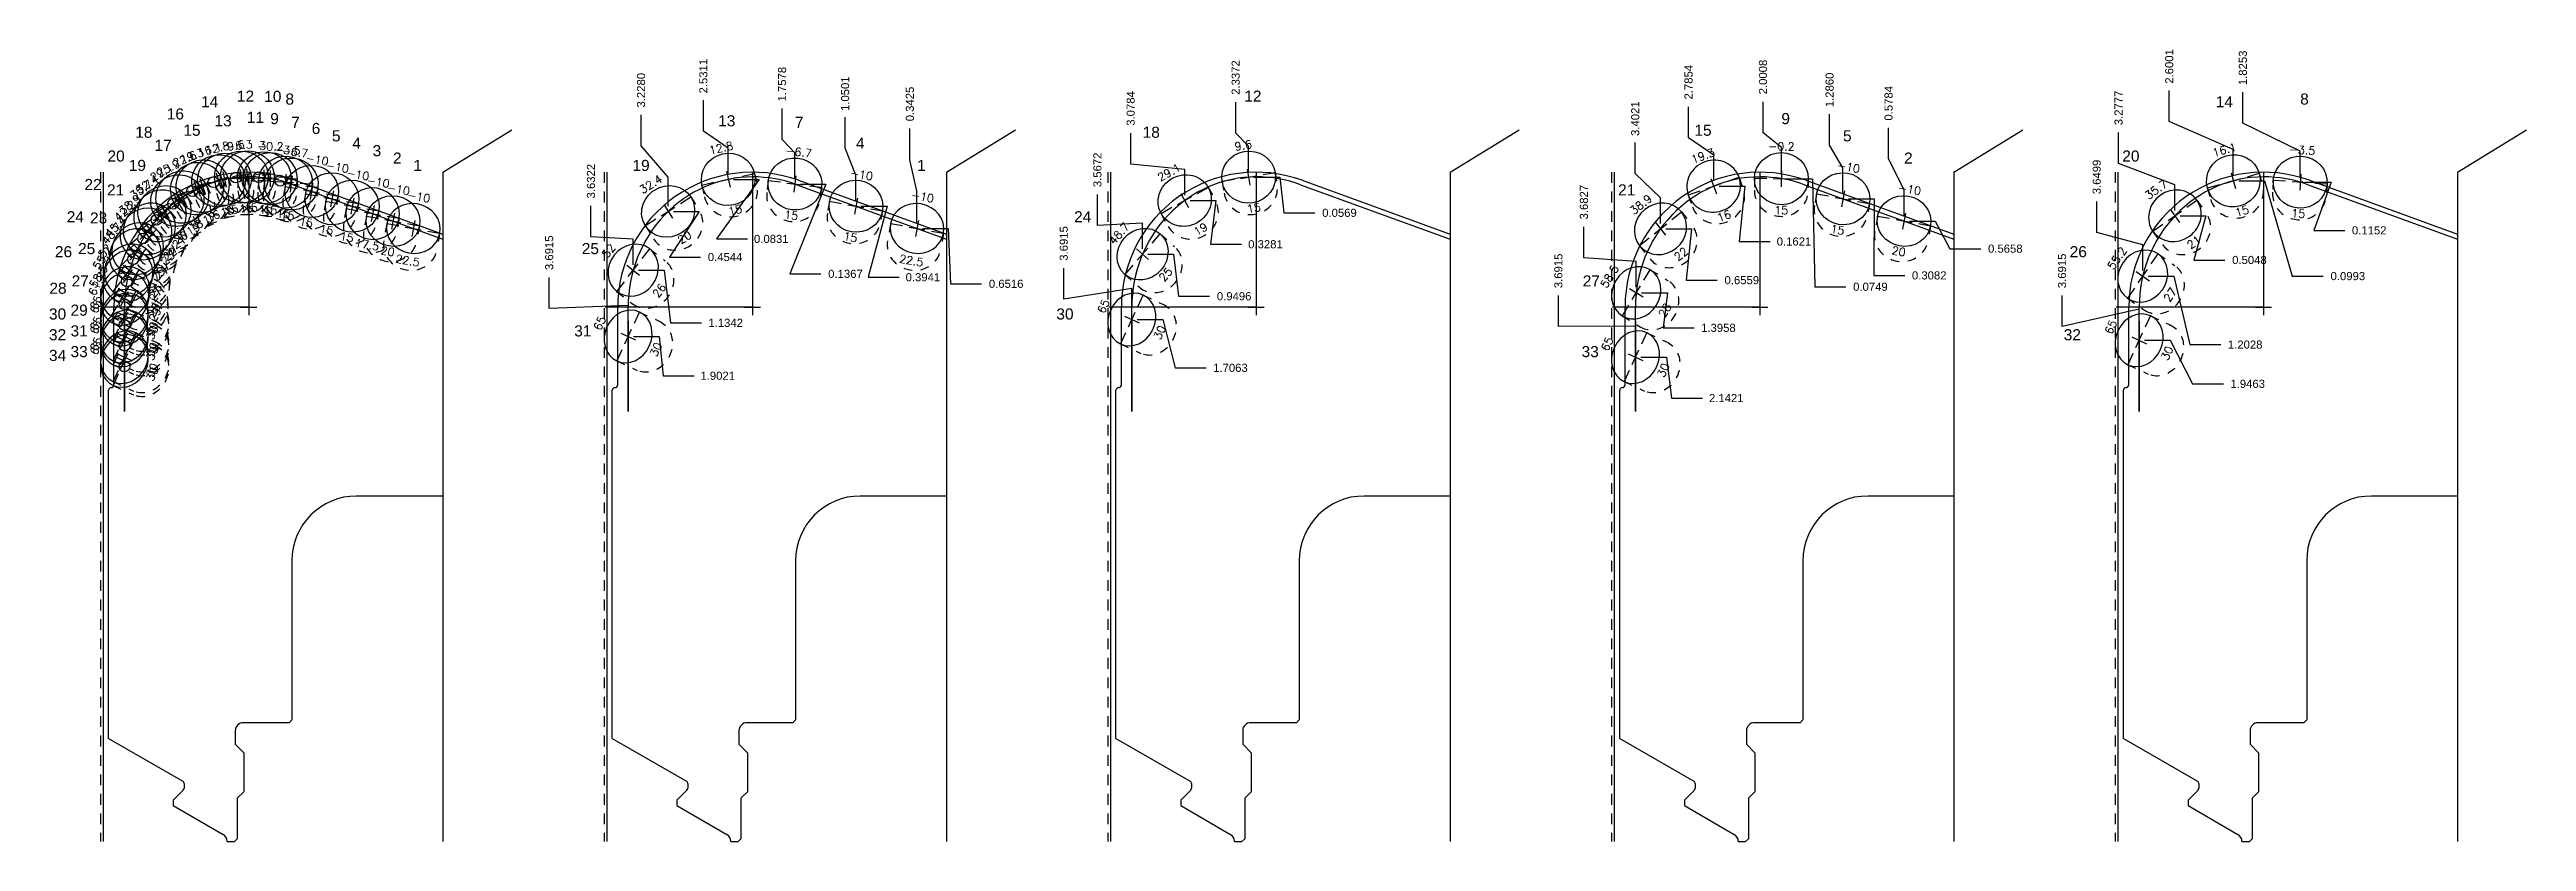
# Model space of a CAD drawing. Header units: inches. Extents: x 105.3 to 145.9, y -21.1 to -7.6.
# Drawn here: x 105.3 to 134.01, y -16.8 to -7.63 of the extents above; entities that cross this region are included whole.
import ezdxf
from ezdxf.enums import TextEntityAlignment as Align

# ---------------------------------------------------------------- set-up
doc = ezdxf.new("R2010")
doc.units = ezdxf.units.IN
doc.header["$MEASUREMENT"] = 0
doc.header["$PDMODE"] = 35
doc.linetypes.add('CENTER2', pattern=[1.125, 0.75, -0.125, 0.125, -0.125])
doc.linetypes.add('HIDDEN2', pattern=[0.1875, 0.125, -0.0625])
doc.layers.get('Defpoints').update_dxf_attribs({"color": 10})
for name, color, linetype, true_color in [('Blade_1', 30, 'Continuous', 0xff7f00), ('Blade_2', 7, 'Continuous', 0xcccc00), ('Blade_3', 7, 'Continuous', 0x00cc00), ('Blade_4', 7, 'Continuous', 0x00cccc), ('Blade_5', 7, 'Continuous', 0x0066cc), ('Blade_6', 7, 'Continuous', 0xc880f5)]:
    doc.layers.add(name, color=color, linetype=linetype, true_color=true_color)
for name, color, linetype in [('CLine', 5, 'CENTER2'), ('Dims', 4, 'Continuous'), ('Title Block', 7, 'Continuous')]:
    doc.layers.add(name, color=color, linetype=linetype)
doc.styles.add('RomanS', font='romans')
doc.styles.get("Standard").update_dxf_attribs({"font": 'arial.ttf'})
doc.dimstyles.get("Standard").update_dxf_attribs({"dimtxt": 0.09375, "dimasz": 0.18, "dimexe": 0.18, "dimexo": 0.0625, "dimgap": 0.09, "dimtad": 0, "dimtih": 1, "dimtoh": 1, "dimdec": 4, "dimzin": 0, "dimdsep": 46, "dimtxsty": 'Standard', "dimcen": 0.09, "dimadec": 4, "dimazin": 0, "dimtfac": 1, "dimtdec": 4, "dimtofl": 0, "dimtmove": 0, "dimatfit": 3, "dimfxl": 1, "dimtolj": 1, "dimtzin": 0, "dimarcsym": 0})

msp = doc.modelspace()

# ---------------------------------------------------------------- texts
at = {"layer": 'Blade_1'}
for s, height, p in [('13', 0.128574, (107.20692, -8.51607)), ('7', 0.12857, (108.09693, -8.53369)), ('13', 0.128574, (113.04614, -8.51607)), ('7', 0.12857, (113.93614, -8.53369)), ('4', 0.12857, (108.80459, -8.77594)), ('4', 0.12857, (114.6438, -8.77594)), ('19', 0.128574, (106.21303, -9.03263)), ('1', 0.12857, (109.51218, -9.03348)), ('19', 0.128574, (112.05225, -9.03263)), ('1', 0.12857, (115.35139, -9.03348)), ('25', 0.128574, (105.62558, -9.99621)), ('25', 0.128574, (111.4648, -9.99621)), ('31', 0.128574, (105.53818, -10.94907)), ('31', 0.128574, (111.37739, -10.94907))]:
    msp.add_text(s, height=height, dxfattribs=at).set_placement(p)
at = {"layer": 'Blade_2'}
for s, p in [('12', (107.46696, -8.23036)), ('12', (119.14539, -8.23036)), ('18', (106.28861, -8.6485)), ('18', (117.96703, -8.6485)), ('24', (105.49415, -9.62739)), ('24', (117.17258, -9.62739)), ('30', (105.28818, -10.75326)), ('30', (116.9666, -10.75326))]:
    msp.add_text(s, height=0.128574, dxfattribs=at).set_placement(p)
at = {"layer": 'Blade_3'}
for s, height, p in [('15', 0.128574, (106.84599, -8.62511)), ('9', 0.12857, (107.85389, -8.49073)), ('5', 0.12857, (108.56873, -8.69009)), ('15', 0.128574, (124.36363, -8.62511)), ('9', 0.12857, (125.37153, -8.49073)), ('5', 0.12857, (126.08637, -8.69009)), ('2', 0.12857, (109.27632, -8.94763)), ('2', 0.12857, (126.79396, -8.94763)), ('21', 0.128574, (105.96112, -9.31619)), ('21', 0.128574, (123.47876, -9.31619)), ('27', 0.128574, (105.55118, -10.37047)), ('27', 0.128574, (123.06882, -10.37047)), ('33', 0.128574, (105.53818, -11.18907)), ('33', 0.128574, (123.05582, -11.18907))]:
    msp.add_text(s, height=height, dxfattribs=at).set_placement(p)
at = {"layer": 'Blade_4'}
for s, height, p in [('14', 0.128574, (107.051, -8.29521)), ('8', 0.12857, (108.02944, -8.26428)), ('14', 0.128574, (130.40785, -8.29521)), ('8', 0.12857, (131.3863, -8.26428)), ('20', 0.128574, (105.96689, -8.92394)), ('20', 0.128574, (129.32375, -8.92394)), ('26', 0.128574, (105.35725, -10.03199)), ('26', 0.128574, (128.71411, -10.03199)), ('32', 0.128574, (105.28818, -10.99338)), ('32', 0.128574, (128.64503, -10.99338))]:
    msp.add_text(s, height=height, dxfattribs=at).set_placement(p)
at = {"layer": 'Blade_5'}
for s, height, p in [('11', 0.128574, (107.58155, -8.47626)), ('6', 0.12857, (108.33434, -8.60478)), ('17', 0.128574, (106.5112, -8.79974)), ('3', 0.12857, (109.04045, -8.86178)), ('23', 0.128574, (105.76366, -9.64112)), ('29', 0.128574, (105.53818, -10.70907))]:
    msp.add_text(s, height=height, dxfattribs=at).set_placement(p)
at = {"layer": 'Blade_6'}
for s, p in [('16', (106.65378, -8.43625)), ('10', (107.78377, -8.23286)), ('22', (105.69928, -9.25391)), ('28', (105.29304, -10.45496)), ('34', (105.28818, -11.23326))]:
    msp.add_text(s, height=0.128574, dxfattribs=at).set_placement(p)

# ---------------------------------------------------------------- blocks, each defined once
blk = doc.blocks.new('CMark')
at = {"layer": 'CLine'}
for p, q in [((-0.094, 0), (0.094, 0)), ((0, 0.094), (0, -0.094))]:
    blk.add_line(p, q, dxfattribs=at)
blk = doc.blocks.new('1613@22.5')
for p, q in [((-0.17, 0), (-0.312, 0)), ((0.171, 0), (0.312, 0))]:
    blk.add_line(p, q)
at = {"color": 8, "linetype": 'HIDDEN2', "ltscale": 0.5}
blk.add_line((-0.312, 0), (-0.312, -0.178), dxfattribs=at)
at = {"color": 8, "linetype": 'HIDDEN2', "ltscale": 0.5, "flags": 128}
blk.add_lwpolyline([(0.312, 0), (0.312, -0.178)], dxfattribs=at)
at = {"extrusion": (0, 0, -1)}
blk.add_ellipse((0, 0), major_axis=(-0.312, 0), ratio=0.92388, start_param=-3.141592653589793, end_param=3.141592653589793, dxfattribs=at)
at = {"color": 8, "linetype": 'HIDDEN2', "ltscale": 0.5}
blk.add_ellipse((0, -0.199), major_axis=(0.312, 0), ratio=0.92388, start_param=3.141593, end_param=6.283185, dxfattribs=at)
blk.add_blockref('CMark', (0, 0))
at = {"style": 'RomanS'}
blk.add_text('22.5', height=0.094, dxfattribs=at).set_placement((0, -0.377), align=Align.MIDDLE_CENTER)
blk.add_attdef('ANG', text='', height=0.094, dxfattribs=at).set_placement((0, 0.298), align=Align.BOTTOM_CENTER)
blk = doc.blocks.new('1613@20')
for p, q in [((-0.17, 0), (-0.312, 0)), ((0.171, 0), (0.312, 0))]:
    blk.add_line(p, q)
at = {"color": 8, "linetype": 'HIDDEN2', "ltscale": 0.5}
blk.add_line((-0.312, 0), (-0.312, -0.178), dxfattribs=at)
at = {"color": 8, "linetype": 'HIDDEN2', "ltscale": 0.5, "flags": 128}
blk.add_lwpolyline([(0.312, 0), (0.312, -0.178)], dxfattribs=at)
blk.add_ellipse((0, 0), major_axis=(-0.312, 0), ratio=0.939693, start_param=-3.141592653589793, end_param=3.141592653589793)
at = {"color": 8, "linetype": 'HIDDEN2', "ltscale": 0.5}
blk.add_ellipse((0, -0.178), major_axis=(-0.312, 0), ratio=0.939693, start_param=0, end_param=3.141593, dxfattribs=at)
blk.add_blockref('CMark', (0, 0))
at = {"style": 'RomanS'}
blk.add_text('20', height=0.094, dxfattribs=at).set_placement((0, -0.356), align=Align.MIDDLE_CENTER)
blk.add_attdef('ANG', text='', height=0.094, dxfattribs=at).set_placement((0, 0.298), align=Align.BOTTOM_CENTER)
blk = doc.blocks.new('1613@17.5')
for p, q in [((-0.17, 0), (-0.312, 0)), ((0.171, 0), (0.312, 0))]:
    blk.add_line(p, q)
at = {"color": 8, "linetype": 'HIDDEN2', "ltscale": 0.5}
blk.add_line((-0.312, 0), (-0.312, -0.159), dxfattribs=at)
at = {"color": 8, "linetype": 'HIDDEN2', "ltscale": 0.5, "flags": 128}
blk.add_lwpolyline([(0.312, 0), (0.312, -0.159)], dxfattribs=at)
at = {"extrusion": (0, 0, -1)}
blk.add_ellipse((0, 0), major_axis=(-0.312, 0), ratio=0.953717, start_param=-3.141592653589793, end_param=3.141592653589793, dxfattribs=at)
at = {"color": 8, "linetype": 'HIDDEN2', "ltscale": 0.5}
blk.add_ellipse((0, -0.159), major_axis=(0.312, 0), ratio=0.953717, start_param=3.141593, end_param=6.283185, dxfattribs=at)
blk.add_blockref('CMark', (0, 0))
at = {"style": 'RomanS'}
blk.add_text('17.5', height=0.094, dxfattribs=at).set_placement((0, -0.364), align=Align.MIDDLE_CENTER)
blk.add_attdef('ANG', text='', height=0.094, dxfattribs=at).set_placement((0, 0.298), align=Align.BOTTOM_CENTER)
blk = doc.blocks.new('1613@15')
for p, q in [((-0.17, 0), (-0.312, 0)), ((0.171, 0), (0.312, 0))]:
    blk.add_line(p, q)
at = {"color": 8, "linetype": 'HIDDEN2', "ltscale": 0.5}
blk.add_line((-0.312, 0), (-0.312, -0.135), dxfattribs=at)
at = {"color": 8, "linetype": 'HIDDEN2', "ltscale": 0.5, "flags": 128}
blk.add_lwpolyline([(0.312, 0), (0.312, -0.135)], dxfattribs=at)
blk.add_ellipse((0, 0), major_axis=(-0.312, 0), ratio=0.965926, start_param=-3.141592653589793, end_param=3.141592653589793)
at = {"color": 8, "linetype": 'HIDDEN2', "ltscale": 0.5}
blk.add_ellipse((0, -0.135), major_axis=(-0.312, 0), ratio=0.965926, start_param=0, end_param=3.141593, dxfattribs=at)
blk.add_blockref('CMark', (0, 0))
at = {"style": 'RomanS'}
blk.add_text('15', height=0.094, dxfattribs=at).set_placement((0, -0.364), align=Align.MIDDLE_CENTER)
blk.add_attdef('ANG', text='', height=0.094, dxfattribs=at).set_placement((0, 0.298), align=Align.BOTTOM_CENTER)
blk = doc.blocks.new('1613@16')
for p, q in [((-0.17, 0), (-0.312, 0)), ((0.171, 0), (0.312, 0))]:
    blk.add_line(p, q)
at = {"color": 8, "linetype": 'HIDDEN2', "ltscale": 0.5}
blk.add_line((-0.312, 0), (-0.312, -0.143), dxfattribs=at)
at = {"color": 8, "linetype": 'HIDDEN2', "ltscale": 0.5, "flags": 128}
blk.add_lwpolyline([(0.312, 0), (0.312, -0.143)], dxfattribs=at)
at = {"extrusion": (0, 0, -1)}
blk.add_ellipse((0, 0), major_axis=(-0.312, 0), ratio=0.961248, start_param=-3.141592653589793, end_param=3.141592653589793, dxfattribs=at)
at = {"color": 8, "linetype": 'HIDDEN2', "ltscale": 0.5}
blk.add_ellipse((0, -0.143), major_axis=(0.312, 0), ratio=0.953717, start_param=3.141593, end_param=6.283185, dxfattribs=at)
blk.add_blockref('CMark', (0, 0))
at = {"style": 'RomanS'}
blk.add_text('16', height=0.094, dxfattribs=at).set_placement((0, -0.364), align=Align.MIDDLE_CENTER)
blk.add_attdef('ANG', text='', height=0.094, dxfattribs=at).set_placement((0, 0.298), align=Align.BOTTOM_CENTER)
blk = doc.blocks.new('1613@17')
for p, q in [((-0.17, 0), (-0.313, 0)), ((0.171, 0), (0.312, 0))]:
    blk.add_line(p, q)
at = {"color": 8, "linetype": 'HIDDEN2', "ltscale": 0.5}
blk.add_line((-0.313, 0), (-0.313, -0.152), dxfattribs=at)
at = {"color": 8, "linetype": 'HIDDEN2', "ltscale": 0.5, "flags": 128}
blk.add_lwpolyline([(0.312, 0), (0.312, -0.152)], dxfattribs=at)
blk.add_ellipse((0, 0), major_axis=(-0.312, 0), ratio=0.95632, start_param=3.141593, end_param=9.424778)
at = {"color": 8, "linetype": 'HIDDEN2', "ltscale": 0.5}
blk.add_ellipse((0, -0.152), major_axis=(-0.312, 0), ratio=0.95632, start_param=0, end_param=3.141593, dxfattribs=at)
blk.add_blockref('CMark', (0, 0))
at = {"style": 'RomanS'}
blk.add_text('17', height=0.094, dxfattribs=at).set_placement((0.001, -0.373), align=Align.MIDDLE_CENTER)
blk.add_attdef('ANG', text='', height=0.094, dxfattribs=at).set_placement((0, 0.298), align=Align.BOTTOM_CENTER)
blk = doc.blocks.new('1613@18')
for p, q in [((-0.17, 0), (-0.312, 0)), ((0.171, 0), (0.312, 0))]:
    blk.add_line(p, q)
at = {"color": 8, "linetype": 'HIDDEN2', "ltscale": 0.5}
blk.add_line((-0.312, 0), (-0.312, -0.159), dxfattribs=at)
at = {"color": 8, "linetype": 'HIDDEN2', "ltscale": 0.5, "flags": 128}
blk.add_lwpolyline([(0.312, 0), (0.312, -0.159)], dxfattribs=at)
at = {"extrusion": (0, 0, -1)}
blk.add_ellipse((0, 0), major_axis=(-0.312, 0), ratio=0.95104, start_param=-3.141592653589793, end_param=3.141592653589793, dxfattribs=at)
at = {"color": 8, "linetype": 'HIDDEN2', "ltscale": 0.5}
blk.add_ellipse((0, -0.161), major_axis=(0.312, 0), ratio=0.953717, start_param=3.141593, end_param=6.283185, dxfattribs=at)
blk.add_blockref('CMark', (0, 0))
at = {"style": 'RomanS'}
blk.add_text('18', height=0.094, dxfattribs=at).set_placement((0, -0.364), align=Align.MIDDLE_CENTER)
blk.add_attdef('ANG', text='', height=0.094, dxfattribs=at).set_placement((0, 0.298), align=Align.BOTTOM_CENTER)
blk = doc.blocks.new('1613@19')
for p, q in [((-0.17, 0), (-0.313, 0)), ((0.171, 0), (0.312, 0))]:
    blk.add_line(p, q)
at = {"color": 8, "linetype": 'HIDDEN2', "ltscale": 0.5}
blk.add_line((-0.313, 0), (-0.313, -0.169), dxfattribs=at)
at = {"color": 8, "linetype": 'HIDDEN2', "ltscale": 0.5, "flags": 128}
blk.add_lwpolyline([(0.312, 0), (0.312, -0.169)], dxfattribs=at)
at = {"extrusion": (0, 0, -1)}
blk.add_ellipse((0, 0), major_axis=(-0.312, 0), ratio=0.945519, start_param=3.141593, end_param=9.424778, dxfattribs=at)
at = {"color": 8, "linetype": 'HIDDEN2', "ltscale": 0.5}
blk.add_ellipse((0, -0.169), major_axis=(0.312, 0), ratio=0.945519, start_param=3.141593, end_param=6.283185, dxfattribs=at)
blk.add_blockref('CMark', (0, 0))
at = {"style": 'RomanS'}
blk.add_text('19', height=0.094, dxfattribs=at).set_placement((0, -0.379), align=Align.MIDDLE_CENTER)
blk.add_attdef('ANG', text='', height=0.094, dxfattribs=at).set_placement((0, 0.298), align=Align.BOTTOM_CENTER)
blk = doc.blocks.new('1613@21')
for p, q in [((-0.17, 0), (-0.313, 0)), ((0.171, 0), (0.312, 0))]:
    blk.add_line(p, q)
at = {"color": 8, "linetype": 'HIDDEN2', "ltscale": 0.5}
blk.add_line((-0.313, 0), (-0.313, -0.186), dxfattribs=at)
at = {"color": 8, "linetype": 'HIDDEN2', "ltscale": 0.5, "flags": 128}
blk.add_lwpolyline([(0.312, 0), (0.312, -0.186)], dxfattribs=at)
blk.add_ellipse((0, 0), major_axis=(-0.312, 0), ratio=0.933568, start_param=3.141593, end_param=9.424778)
at = {"color": 8, "linetype": 'HIDDEN2', "ltscale": 0.5}
blk.add_ellipse((0, -0.186), major_axis=(-0.312, 0), ratio=0.933568, start_param=0, end_param=3.141593, dxfattribs=at)
blk.add_blockref('CMark', (0, 0))
at = {"style": 'RomanS'}
blk.add_text('21', height=0.094, dxfattribs=at).set_placement((0, -0.377), align=Align.MIDDLE_CENTER)
blk.add_attdef('ANG', text='', height=0.094, dxfattribs=at).set_placement((0, 0.298), align=Align.BOTTOM_CENTER)
blk = doc.blocks.new('1613@22')
for p, q in [((-0.17, 0), (-0.313, 0)), ((0.171, 0), (0.312, 0))]:
    blk.add_line(p, q)
at = {"color": 8, "linetype": 'HIDDEN2', "ltscale": 0.5}
blk.add_line((-0.313, 0), (-0.313, -0.195), dxfattribs=at)
at = {"color": 8, "linetype": 'HIDDEN2', "ltscale": 0.5, "flags": 128}
blk.add_lwpolyline([(0.312, 0), (0.312, -0.195)], dxfattribs=at)
blk.add_ellipse((0, 0), major_axis=(-0.312, 0), ratio=0.927168, start_param=3.141593, end_param=9.424778)
at = {"color": 8, "linetype": 'HIDDEN2', "ltscale": 0.5}
blk.add_ellipse((0, -0.195), major_axis=(-0.312, 0), ratio=0.927168, start_param=0, end_param=3.141593, dxfattribs=at)
blk.add_blockref('CMark', (0, 0))
at = {"style": 'RomanS'}
blk.add_text('22', height=0.094, dxfattribs=at).set_placement((0.003, -0.376), align=Align.MIDDLE_CENTER)
blk.add_attdef('ANG', text='', height=0.094, dxfattribs=at).set_placement((0, 0.287), align=Align.BOTTOM_CENTER)
blk = doc.blocks.new('1613@23')
for p, q in [((-0.17, 0), (-0.313, 0)), ((0.171, 0), (0.312, 0))]:
    blk.add_line(p, q)
at = {"color": 8, "linetype": 'HIDDEN2', "ltscale": 0.5}
blk.add_line((-0.313, 0), (-0.313, -0.203), dxfattribs=at)
at = {"color": 8, "linetype": 'HIDDEN2', "ltscale": 0.5, "flags": 128}
blk.add_lwpolyline([(0.312, 0), (0.312, -0.203)], dxfattribs=at)
blk.add_ellipse((0, 0), major_axis=(-0.312, 0), ratio=0.920512, start_param=3.141593, end_param=9.424778)
at = {"color": 8, "linetype": 'HIDDEN2', "ltscale": 0.5}
blk.add_ellipse((0, -0.203), major_axis=(-0.312, 0), ratio=0.920512, start_param=0, end_param=3.141593, dxfattribs=at)
blk.add_blockref('CMark', (0, 0))
at = {"style": 'RomanS'}
blk.add_text('23', height=0.094, dxfattribs=at).set_placement((-0.001, -0.379), align=Align.MIDDLE_CENTER)
blk.add_attdef('ANG', text='', height=0.094, dxfattribs=at).set_placement((0, 0.287), align=Align.BOTTOM_CENTER)
blk = doc.blocks.new('1613@24')
for p, q in [((-0.17, 0), (-0.313, 0)), ((0.171, 0), (0.312, 0))]:
    blk.add_line(p, q)
at = {"color": 8, "linetype": 'HIDDEN2', "ltscale": 0.5}
blk.add_line((-0.313, 0), (-0.313, -0.212), dxfattribs=at)
at = {"color": 8, "linetype": 'HIDDEN2', "ltscale": 0.5, "flags": 128}
blk.add_lwpolyline([(0.312, 0), (0.312, -0.212)], dxfattribs=at)
blk.add_ellipse((0, 0), major_axis=(-0.312, 0), ratio=0.913536, start_param=3.141593, end_param=9.424778)
at = {"color": 8, "linetype": 'HIDDEN2', "ltscale": 0.5}
blk.add_ellipse((0, -0.212), major_axis=(-0.312, 0), ratio=0.910656, start_param=0, end_param=3.141593, dxfattribs=at)
blk.add_blockref('CMark', (0, 0))
at = {"style": 'RomanS'}
blk.add_text('24', height=0.094, dxfattribs=at).set_placement((0, -0.376), align=Align.MIDDLE_CENTER)
blk.add_attdef('ANG', text='', height=0.094, dxfattribs=at).set_placement((0, 0.287), align=Align.BOTTOM_CENTER)
blk = doc.blocks.new('1613@25')
for p, q in [((-0.17, 0), (-0.312, 0)), ((0.171, 0), (0.312, 0))]:
    blk.add_line(p, q)
at = {"color": 8, "linetype": 'HIDDEN2', "ltscale": 0.5}
blk.add_line((-0.312, 0), (-0.312, -0.22), dxfattribs=at)
at = {"color": 8, "linetype": 'HIDDEN2', "ltscale": 0.5, "flags": 128}
blk.add_lwpolyline([(0.312, 0), (0.312, -0.22)], dxfattribs=at)
blk.add_ellipse((0, 0), major_axis=(-0.312, 0), ratio=0.906308, start_param=-3.141592653589793, end_param=3.141592653589793)
at = {"color": 8, "linetype": 'HIDDEN2', "ltscale": 0.5}
blk.add_ellipse((0, -0.22), major_axis=(-0.312, 0), ratio=0.906308, start_param=0, end_param=3.141593, dxfattribs=at)
blk.add_blockref('CMark', (0, 0))
at = {"style": 'RomanS'}
blk.add_text('25', height=0.094, dxfattribs=at).set_placement((0, -0.356), align=Align.MIDDLE_CENTER)
blk.add_attdef('ANG', text='', height=0.094, dxfattribs=at).set_placement((0, 0.287), align=Align.BOTTOM_CENTER)
blk = doc.blocks.new('1613@26')
for p, q in [((-0.17, 0), (-0.313, 0)), ((0.171, 0), (0.312, 0))]:
    blk.add_line(p, q)
at = {"color": 8, "linetype": 'HIDDEN2', "ltscale": 0.5}
blk.add_line((-0.313, 0), (-0.313, -0.228), dxfattribs=at)
at = {"color": 8, "linetype": 'HIDDEN2', "ltscale": 0.5, "flags": 128}
blk.add_lwpolyline([(0.312, 0), (0.312, -0.228)], dxfattribs=at)
blk.add_ellipse((0, 0), major_axis=(-0.312, 0), ratio=0.898784, start_param=3.141593, end_param=9.424778)
at = {"color": 8, "linetype": 'HIDDEN2', "ltscale": 0.5}
blk.add_ellipse((0, -0.228), major_axis=(-0.312, 0), ratio=0.898784, start_param=0, end_param=3.141593, dxfattribs=at)
blk.add_blockref('CMark', (0, 0))
at = {"style": 'RomanS'}
blk.add_text('26', height=0.094, dxfattribs=at).set_placement((0, -0.381), align=Align.MIDDLE_CENTER)
blk.add_attdef('ANG', text='', height=0.094, dxfattribs=at).set_placement((0, 0.287), align=Align.BOTTOM_CENTER)
blk = doc.blocks.new('1613@27')
for p, q in [((-0.17, 0), (-0.313, 0)), ((0.171, 0), (0.312, 0))]:
    blk.add_line(p, q)
at = {"color": 8, "linetype": 'HIDDEN2', "ltscale": 0.5}
blk.add_line((-0.313, 0), (-0.313, -0.236), dxfattribs=at)
at = {"color": 8, "linetype": 'HIDDEN2', "ltscale": 0.5, "flags": 128}
blk.add_lwpolyline([(0.312, 0), (0.312, -0.236)], dxfattribs=at)
blk.add_ellipse((0, 0), major_axis=(-0.312, 0), ratio=0.891008, start_param=3.141593, end_param=9.424778)
at = {"color": 8, "linetype": 'HIDDEN2', "ltscale": 0.5}
blk.add_ellipse((0, -0.236), major_axis=(-0.312, 0), ratio=0.891008, start_param=0, end_param=3.141593, dxfattribs=at)
blk.add_blockref('CMark', (0, 0))
at = {"style": 'RomanS'}
blk.add_text('27', height=0.094, dxfattribs=at).set_placement((0.003, -0.384), align=Align.MIDDLE_CENTER)
blk.add_attdef('ANG', text='', height=0.094, dxfattribs=at).set_placement((0, 0.287), align=Align.BOTTOM_CENTER)
blk = doc.blocks.new('1613@28')
for p, q in [((-0.17, 0), (-0.313, 0)), ((0.171, 0), (0.312, 0))]:
    blk.add_line(p, q)
at = {"color": 8, "linetype": 'HIDDEN2', "ltscale": 0.5}
blk.add_line((-0.313, 0), (-0.313, -0.244), dxfattribs=at)
at = {"color": 8, "linetype": 'HIDDEN2', "ltscale": 0.5, "flags": 128}
blk.add_lwpolyline([(0.312, 0), (0.312, -0.244)], dxfattribs=at)
blk.add_ellipse((0, 0), major_axis=(-0.312, 0), ratio=0.882944, start_param=3.141593, end_param=9.424778)
at = {"color": 8, "linetype": 'HIDDEN2', "ltscale": 0.5}
blk.add_ellipse((0, -0.244), major_axis=(-0.312, 0), ratio=0.882944, start_param=0, end_param=3.141593, dxfattribs=at)
blk.add_blockref('CMark', (0, 0))
at = {"style": 'RomanS'}
blk.add_text('28', height=0.094, dxfattribs=at).set_placement((0, -0.389), align=Align.MIDDLE_CENTER)
blk.add_attdef('ANG', text='', height=0.094, dxfattribs=at).set_placement((0, 0.287), align=Align.BOTTOM_CENTER)
blk = doc.blocks.new('1613@29')
for p, q in [((-0.17, 0), (-0.313, 0)), ((0.171, 0), (0.312, 0))]:
    blk.add_line(p, q)
at = {"color": 8, "linetype": 'HIDDEN2', "ltscale": 0.5}
blk.add_line((-0.313, 0), (-0.313, -0.252), dxfattribs=at)
at = {"color": 8, "linetype": 'HIDDEN2', "ltscale": 0.5, "flags": 128}
blk.add_lwpolyline([(0.312, 0), (0.312, -0.252)], dxfattribs=at)
blk.add_ellipse((0, 0), major_axis=(-0.312, 0), ratio=0.874624, start_param=3.141593, end_param=9.424778)
at = {"color": 8, "linetype": 'HIDDEN2', "ltscale": 0.5}
blk.add_ellipse((0, -0.252), major_axis=(-0.312, 0), ratio=0.874624, start_param=0, end_param=3.141593, dxfattribs=at)
blk.add_blockref('CMark', (0, 0))
at = {"style": 'RomanS'}
blk.add_text('29', height=0.094, dxfattribs=at).set_placement((0.006, -0.395), align=Align.MIDDLE_CENTER)
blk.add_attdef('ANG', text='', height=0.094, dxfattribs=at).set_placement((0, 0.287), align=Align.BOTTOM_CENTER)
blk = doc.blocks.new('1613@30')
for p, q in [((-0.17, 0), (-0.312, 0)), ((0.171, 0), (0.312, 0))]:
    blk.add_line(p, q)
at = {"color": 8, "linetype": 'HIDDEN2', "ltscale": 0.5}
blk.add_line((-0.312, 0), (-0.312, -0.26), dxfattribs=at)
at = {"color": 8, "linetype": 'HIDDEN2', "ltscale": 0.5, "flags": 128}
blk.add_lwpolyline([(0.312, 0), (0.312, -0.26)], dxfattribs=at)
at = {"extrusion": (0, 0, -1)}
blk.add_ellipse((0, 0), major_axis=(-0.312, 0), ratio=0.866025, start_param=-3.141592653589793, end_param=3.141592653589793, dxfattribs=at)
at = {"color": 8, "linetype": 'HIDDEN2', "ltscale": 0.5, "extrusion": (0, 0, -1)}
blk.add_ellipse((0, -0.26), major_axis=(-0.312, 0), ratio=0.866025, start_param=3.068877, end_param=6.355901, dxfattribs=at)
blk.add_blockref('CMark', (0, 0))
at = {"style": 'RomanS'}
blk.add_text('30', height=0.094, dxfattribs=at).set_placement((0, -0.356), align=Align.MIDDLE_CENTER)
blk.add_attdef('ANG', text='', height=0.094, dxfattribs=at).set_placement((0, 0.287), align=Align.BOTTOM_CENTER)
blk = doc.blocks.new('*D41')
at = {"layer": 'Defpoints', "color": 0, "transparency": 16777216}
for p in [(113.936, -9.184), (115.694, -9.047), (114.238, -10.225)]:
    blk.add_point(p, dxfattribs=at)
at = {"layer": 'Dims', "color": 0, "lineweight": -2, "transparency": 16777216}
for p, q in [((114.296, -9.184), (113.878, -10.225)), ((113.999, -9.184), (114.296, -9.184)), ((113.878, -10.225), (114.238, -10.225))]:
    blk.add_line(p, q, dxfattribs=at)
at = {"layer": 'Dims', "color": 0, "transparency": 16777216, "insert": (114.522, -10.225), "char_height": 0.0938, "attachment_point": 5}
blk.add_mtext('\\A1;0.1367', dxfattribs=at)
blk = doc.blocks.new('*D42')
at = {"layer": 'Defpoints', "color": 0, "transparency": 16777216}
for p in [(115.269, -8.542), (115.694, -9.047), (115.351, -9.699)]:
    blk.add_point(p, dxfattribs=at)
at = {"layer": 'Dims', "color": 0, "lineweight": -2, "transparency": 16777216}
for p, q in [((115.269, -8.902), (115.269, -8.542)), ((115.351, -9.262), (115.269, -8.902)), ((115.351, -9.636), (115.351, -9.262))]:
    blk.add_line(p, q, dxfattribs=at)
at = {"layer": 'Dims', "color": 0, "transparency": 16777216, "insert": (115.269, -8.257), "char_height": 0.0938, "attachment_point": 5, "rotation": 90}
blk.add_mtext('\\A1;0.3425', dxfattribs=at)
blk = doc.blocks.new('*D43')
at = {"layer": 'Defpoints', "color": 0, "transparency": 16777216}
for p in [(114.519, -8.409), (115.694, -9.047), (114.644, -9.441)]:
    blk.add_point(p, dxfattribs=at)
at = {"layer": 'Dims', "color": 0, "lineweight": -2, "transparency": 16777216}
for p, q in [((114.519, -8.769), (114.519, -8.409)), ((114.644, -9.081), (114.519, -8.769)), ((114.644, -9.379), (114.644, -9.081))]:
    blk.add_line(p, q, dxfattribs=at)
at = {"layer": 'Dims', "color": 0, "transparency": 16777216, "insert": (114.519, -8.138), "char_height": 0.0938, "attachment_point": 5, "rotation": 90}
blk.add_mtext('\\A1;1.0501', dxfattribs=at)
blk = doc.blocks.new('*D44')
at = {"layer": 'Defpoints', "color": 0, "transparency": 16777216}
for p in [(113.788, -8.308), (113.936, -9.184), (115.694, -9.047)]:
    blk.add_point(p, dxfattribs=at)
at = {"layer": 'Dims', "color": 0, "lineweight": -2, "transparency": 16777216}
for p, q in [((113.788, -8.668), (113.788, -8.308)), ((113.936, -8.824), (113.788, -8.668)), ((113.936, -9.121), (113.936, -8.824))]:
    blk.add_line(p, q, dxfattribs=at)
at = {"layer": 'Dims', "color": 0, "transparency": 16777216, "insert": (113.788, -8.028), "char_height": 0.0938, "attachment_point": 5, "rotation": 90}
blk.add_mtext('\\A1;1.7578', dxfattribs=at)
blk = doc.blocks.new('*D49')
at = {"layer": 'Defpoints', "color": 0, "transparency": 16777216}
for p in [(112.875, -8.211), (113.163, -9.13), (115.694, -9.047)]:
    blk.add_point(p, dxfattribs=at)
at = {"layer": 'Dims', "color": 0, "lineweight": -2, "transparency": 16777216}
for p, q in [((112.875, -8.571), (112.875, -8.211)), ((113.163, -8.77), (112.875, -8.571)), ((113.163, -9.068), (113.163, -8.77))]:
    blk.add_line(p, q, dxfattribs=at)
at = {"layer": 'Dims', "color": 0, "transparency": 16777216, "insert": (112.875, -7.935), "char_height": 0.0938, "attachment_point": 5, "rotation": 90}
blk.add_mtext('\\A1;2.5311', dxfattribs=at)
blk = doc.blocks.new('*D50')
at = {"layer": 'Defpoints', "color": 0, "transparency": 16777216}
for p in [(113.163, -9.13), (115.694, -9.047), (113.386, -9.82)]:
    blk.add_point(p, dxfattribs=at)
at = {"layer": 'Dims', "color": 0, "lineweight": -2, "transparency": 16777216}
for p, q in [((113.523, -9.13), (113.026, -9.82)), ((113.225, -9.13), (113.523, -9.13)), ((113.026, -9.82), (113.386, -9.82))]:
    blk.add_line(p, q, dxfattribs=at)
at = {"layer": 'Dims', "color": 0, "transparency": 16777216, "insert": (113.662, -9.82), "char_height": 0.0938, "attachment_point": 5}
blk.add_mtext('\\A1;0.0831', dxfattribs=at)
blk = doc.blocks.new('*D54')
at = {"layer": 'Defpoints', "color": 0, "transparency": 16777216}
for p in [(112.153, -8.383), (115.694, -9.047), (112.466, -9.501)]:
    blk.add_point(p, dxfattribs=at)
at = {"layer": 'Dims', "color": 0, "lineweight": -2, "transparency": 16777216}
for p, q in [((112.153, -8.743), (112.153, -8.383)), ((112.466, -9.103), (112.153, -8.743)), ((112.466, -9.439), (112.466, -9.103))]:
    blk.add_line(p, q, dxfattribs=at)
at = {"layer": 'Dims', "color": 0, "transparency": 16777216, "insert": (112.153, -8.098), "char_height": 0.0938, "attachment_point": 5, "rotation": 90}
blk.add_mtext('\\A1;3.2280', dxfattribs=at)
blk = doc.blocks.new('*D55')
at = {"layer": 'Defpoints', "color": 0, "transparency": 16777216}
for p in [(115.694, -9.047), (112.466, -9.501), (112.842, -10.03)]:
    blk.add_point(p, dxfattribs=at)
at = {"layer": 'Dims', "color": 0, "lineweight": -2, "transparency": 16777216}
for p, q in [((112.826, -9.501), (112.482, -10.03)), ((112.528, -9.501), (112.826, -9.501)), ((112.482, -10.03), (112.842, -10.03))]:
    blk.add_line(p, q, dxfattribs=at)
at = {"layer": 'Dims', "color": 0, "transparency": 16777216, "insert": (113.127, -10.03), "char_height": 0.0938, "attachment_point": 5}
blk.add_mtext('\\A1;0.4544', dxfattribs=at)
blk = doc.blocks.new('*D60')
at = {"layer": 'Defpoints', "color": 0, "transparency": 16777216}
for p in [(115.694, -9.047), (111.572, -9.435), (112.062, -10.181)]:
    blk.add_point(p, dxfattribs=at)
at = {"layer": 'Dims', "color": 0, "lineweight": -2, "transparency": 16777216}
for p, q in [((111.572, -9.795), (111.572, -9.435)), ((112.062, -9.821), (111.572, -9.795)), ((112.062, -10.119), (112.062, -9.821))]:
    blk.add_line(p, q, dxfattribs=at)
at = {"layer": 'Dims', "color": 0, "transparency": 16777216, "insert": (111.572, -9.151), "char_height": 0.0938, "attachment_point": 5, "rotation": 90}
blk.add_mtext('\\A1;3.6322', dxfattribs=at)
blk = doc.blocks.new('*D61')
at = {"layer": 'Defpoints', "color": 0, "transparency": 16777216}
for p in [(115.694, -9.047), (112.062, -10.181), (112.853, -10.792)]:
    blk.add_point(p, dxfattribs=at)
at = {"layer": 'Dims', "color": 0, "lineweight": -2, "transparency": 16777216}
for p, q in [((112.124, -10.181), (112.422, -10.181)), ((112.422, -10.181), (112.493, -10.792)), ((112.493, -10.792), (112.853, -10.792))]:
    blk.add_line(p, q, dxfattribs=at)
at = {"layer": 'Dims', "color": 0, "transparency": 16777216, "insert": (113.133, -10.792), "char_height": 0.0938, "attachment_point": 5}
blk.add_mtext('\\A1;1.1342', dxfattribs=at)
blk = doc.blocks.new('*D63')
at = {"layer": 'Defpoints', "color": 0, "transparency": 16777216}
for p in [(115.694, -9.047), (111.088, -10.265), (112.002, -10.949)]:
    blk.add_point(p, dxfattribs=at)
at = {"layer": 'Dims', "color": 0, "lineweight": -2, "transparency": 16777216}
for p, q in [((111.088, -10.625), (111.088, -10.265)), ((112.002, -10.589), (111.088, -10.625)), ((112.002, -10.887), (112.002, -10.589))]:
    blk.add_line(p, q, dxfattribs=at)
at = {"layer": 'Dims', "color": 0, "transparency": 16777216, "insert": (111.088, -9.98), "char_height": 0.0938, "attachment_point": 5, "rotation": 90}
blk.add_mtext('\\A1;3.6915', dxfattribs=at)
blk = doc.blocks.new('*D64')
at = {"layer": 'Defpoints', "color": 0, "transparency": 16777216}
for p in [(115.694, -9.047), (112.002, -10.949), (112.77, -11.405)]:
    blk.add_point(p, dxfattribs=at)
at = {"layer": 'Dims', "color": 0, "lineweight": -2, "transparency": 16777216}
for p, q in [((112.065, -10.949), (112.362, -10.949)), ((112.362, -10.949), (112.41, -11.405)), ((112.41, -11.405), (112.77, -11.405))]:
    blk.add_line(p, q, dxfattribs=at)
at = {"layer": 'Dims', "color": 0, "transparency": 16777216, "insert": (113.041, -11.405), "char_height": 0.0938, "attachment_point": 5}
blk.add_mtext('\\A1;1.9021', dxfattribs=at)
blk = doc.blocks.new('*D196')
at = {"layer": 'Defpoints', "color": 0, "transparency": 16777216}
for p in [(115.694, -9.047), (114.644, -9.441), (115.145, -10.264)]:
    blk.add_point(p, dxfattribs=at)
at = {"layer": 'Dims', "color": 0, "lineweight": -2, "transparency": 16777216}
for p, q in [((114.706, -9.441), (115.004, -9.441)), ((115.004, -9.441), (114.785, -10.264)), ((114.785, -10.264), (115.145, -10.264))]:
    blk.add_line(p, q, dxfattribs=at)
at = {"layer": 'Dims', "color": 0, "transparency": 16777216, "insert": (115.42, -10.264), "char_height": 0.0938, "attachment_point": 5}
blk.add_mtext('\\A1;0.3941', dxfattribs=at)
blk = doc.blocks.new('*D197')
at = {"layer": 'Defpoints', "color": 0, "transparency": 16777216}
for p in [(115.694, -9.047), (115.351, -9.699), (116.1, -10.34)]:
    blk.add_point(p, dxfattribs=at)
at = {"layer": 'Dims', "color": 0, "lineweight": -2, "transparency": 16777216}
for p, q in [((115.414, -9.699), (115.711, -9.699)), ((115.711, -9.699), (115.74, -10.34)), ((115.74, -10.34), (116.1, -10.34))]:
    blk.add_line(p, q, dxfattribs=at)
at = {"layer": 'Dims', "color": 0, "transparency": 16777216, "insert": (116.385, -10.34), "char_height": 0.0938, "attachment_point": 5}
blk.add_mtext('\\A1;0.6516', dxfattribs=at)
blk = doc.blocks.new('*D137')
at = {"layer": 'Defpoints', "color": 0, "transparency": 16777216}
for p in [(119.046, -8.236), (119.196, -9.104), (121.533, -9.047)]:
    blk.add_point(p, dxfattribs=at)
at = {"layer": 'Dims', "color": 0, "lineweight": -2, "transparency": 16777216}
for p, q in [((119.046, -8.596), (119.046, -8.236)), ((119.196, -8.744), (119.046, -8.596)), ((119.196, -9.041), (119.196, -8.744))]:
    blk.add_line(p, q, dxfattribs=at)
at = {"layer": 'Dims', "color": 0, "transparency": 16777216, "insert": (119.046, -7.951), "char_height": 0.0938, "attachment_point": 5, "rotation": 90}
blk.add_mtext('\\A1;2.3372', dxfattribs=at)
blk = doc.blocks.new('*D138')
at = {"layer": 'Defpoints', "color": 0, "transparency": 16777216}
for p in [(117.829, -8.594), (121.533, -9.047), (118.455, -9.375)]:
    blk.add_point(p, dxfattribs=at)
at = {"layer": 'Dims', "color": 0, "lineweight": -2, "transparency": 16777216}
for p, q in [((117.829, -8.954), (117.829, -8.594)), ((118.455, -9.015), (117.829, -8.954)), ((118.455, -9.313), (118.455, -9.015))]:
    blk.add_line(p, q, dxfattribs=at)
at = {"layer": 'Dims', "color": 0, "transparency": 16777216, "insert": (117.829, -8.309), "char_height": 0.0938, "attachment_point": 5, "rotation": 90}
blk.add_mtext('\\A1;3.0784', dxfattribs=at)
blk = doc.blocks.new('*D139')
at = {"layer": 'Defpoints', "color": 0, "transparency": 16777216}
for p in [(121.533, -9.047), (117.443, -9.304), (117.966, -9.997)]:
    blk.add_point(p, dxfattribs=at)
at = {"layer": 'Dims', "color": 0, "lineweight": -2, "transparency": 16777216}
for p, q in [((117.443, -9.664), (117.443, -9.304)), ((117.966, -9.637), (117.443, -9.664)), ((117.966, -9.934), (117.966, -9.637))]:
    blk.add_line(p, q, dxfattribs=at)
at = {"layer": 'Dims', "color": 0, "transparency": 16777216, "insert": (117.443, -9.02), "char_height": 0.0938, "attachment_point": 5, "rotation": 90}
blk.add_mtext('\\A1;3.5672', dxfattribs=at)
blk = doc.blocks.new('*D140')
at = {"layer": 'Defpoints', "color": 0, "transparency": 16777216}
for p in [(119.196, -9.104), (121.533, -9.047), (119.964, -9.518)]:
    blk.add_point(p, dxfattribs=at)
at = {"layer": 'Dims', "color": 0, "lineweight": -2, "transparency": 16777216}
for p, q in [((119.258, -9.104), (119.556, -9.104)), ((119.556, -9.104), (119.604, -9.518)), ((119.604, -9.518), (119.964, -9.518))]:
    blk.add_line(p, q, dxfattribs=at)
at = {"layer": 'Dims', "color": 0, "transparency": 16777216, "insert": (120.249, -9.518), "char_height": 0.0938, "attachment_point": 5}
blk.add_mtext('\\A1;0.0569', dxfattribs=at)
blk = doc.blocks.new('*D141')
at = {"layer": 'Defpoints', "color": 0, "transparency": 16777216}
for p in [(121.533, -9.047), (118.455, -9.375), (119.115, -9.882)]:
    blk.add_point(p, dxfattribs=at)
at = {"layer": 'Dims', "color": 0, "lineweight": -2, "transparency": 16777216}
for p, q in [((118.517, -9.375), (118.815, -9.375)), ((118.815, -9.375), (118.755, -9.882)), ((118.755, -9.882), (119.115, -9.882))]:
    blk.add_line(p, q, dxfattribs=at)
at = {"layer": 'Dims', "color": 0, "transparency": 16777216, "insert": (119.391, -9.882), "char_height": 0.0938, "attachment_point": 5}
blk.add_mtext('\\A1;0.3281', dxfattribs=at)
blk = doc.blocks.new('*D142')
at = {"layer": 'Defpoints', "color": 0, "transparency": 16777216}
for p in [(121.533, -9.047), (117.966, -9.997), (118.744, -10.484)]:
    blk.add_point(p, dxfattribs=at)
at = {"layer": 'Dims', "color": 0, "lineweight": -2, "transparency": 16777216}
for p, q in [((118.028, -9.997), (118.326, -9.997)), ((118.326, -9.997), (118.384, -10.484)), ((118.384, -10.484), (118.744, -10.484))]:
    blk.add_line(p, q, dxfattribs=at)
at = {"layer": 'Dims', "color": 0, "transparency": 16777216, "insert": (119.028, -10.484), "char_height": 0.0938, "attachment_point": 5}
blk.add_mtext('\\A1;0.9496', dxfattribs=at)
blk = doc.blocks.new('*D151')
at = {"layer": 'Defpoints', "color": 0, "transparency": 16777216}
for p in [(121.533, -9.047), (117.842, -10.753), (118.705, -11.313)]:
    blk.add_point(p, dxfattribs=at)
at = {"layer": 'Dims', "color": 0, "lineweight": -2, "transparency": 16777216}
for p, q in [((117.904, -10.753), (118.202, -10.753)), ((118.202, -10.753), (118.345, -11.313)), ((118.345, -11.313), (118.705, -11.313))]:
    blk.add_line(p, q, dxfattribs=at)
at = {"layer": 'Dims', "color": 0, "transparency": 16777216, "insert": (118.985, -11.313), "char_height": 0.0938, "attachment_point": 5}
blk.add_mtext('\\A1;1.7063', dxfattribs=at)
blk = doc.blocks.new('*D152')
at = {"layer": 'Defpoints', "color": 0, "transparency": 16777216}
for p in [(121.533, -9.047), (117.053, -10.157), (117.842, -10.753)]:
    blk.add_point(p, dxfattribs=at)
at = {"layer": 'Dims', "color": 0, "lineweight": -2, "transparency": 16777216}
for p, q in [((117.053, -10.517), (117.053, -10.157)), ((117.842, -10.393), (117.053, -10.517)), ((117.842, -10.691), (117.842, -10.393))]:
    blk.add_line(p, q, dxfattribs=at)
at = {"layer": 'Dims', "color": 0, "transparency": 16777216, "insert": (117.053, -9.872), "char_height": 0.0938, "attachment_point": 5, "rotation": 90}
blk.add_mtext('\\A1;3.6915', dxfattribs=at)
blk = doc.blocks.new('*D117')
at = {"layer": 'Defpoints', "color": 0, "transparency": 16777216}
for p in [(126.615, -8.534), (127.372, -9.047), (126.794, -9.613)]:
    blk.add_point(p, dxfattribs=at)
at = {"layer": 'Dims', "color": 0, "lineweight": -2, "transparency": 16777216}
for p, q in [((126.615, -8.894), (126.615, -8.534)), ((126.794, -9.253), (126.615, -8.894)), ((126.794, -9.55), (126.794, -9.253))]:
    blk.add_line(p, q, dxfattribs=at)
at = {"layer": 'Dims', "color": 0, "transparency": 16777216, "insert": (126.615, -8.249), "char_height": 0.0938, "attachment_point": 5, "rotation": 90}
blk.add_mtext('\\A1;0.5784', dxfattribs=at)
blk = doc.blocks.new('*D118')
at = {"layer": 'Defpoints', "color": 0, "transparency": 16777216}
for p in [(125.931, -8.374), (127.372, -9.047), (126.086, -9.355)]:
    blk.add_point(p, dxfattribs=at)
at = {"layer": 'Dims', "color": 0, "lineweight": -2, "transparency": 16777216}
for p, q in [((125.931, -8.734), (125.931, -8.374)), ((126.086, -8.995), (125.931, -8.734)), ((126.086, -9.293), (126.086, -8.995))]:
    blk.add_line(p, q, dxfattribs=at)
at = {"layer": 'Dims', "color": 0, "transparency": 16777216, "insert": (125.931, -8.094), "char_height": 0.0938, "attachment_point": 5, "rotation": 90}
blk.add_mtext('\\A1;1.2860', dxfattribs=at)
blk = doc.blocks.new('*D119')
at = {"layer": 'Defpoints', "color": 0, "transparency": 16777216}
for p in [(125.159, -8.231), (125.372, -9.122), (127.372, -9.047)]:
    blk.add_point(p, dxfattribs=at)
at = {"layer": 'Dims', "color": 0, "lineweight": -2, "transparency": 16777216}
for p, q in [((125.159, -8.591), (125.159, -8.231)), ((125.372, -8.762), (125.159, -8.591)), ((125.372, -9.059), (125.372, -8.762))]:
    blk.add_line(p, q, dxfattribs=at)
at = {"layer": 'Dims', "color": 0, "transparency": 16777216, "insert": (125.159, -7.945), "char_height": 0.0938, "attachment_point": 5, "rotation": 90}
blk.add_mtext('\\A1;2.0008', dxfattribs=at)
blk = doc.blocks.new('*D120')
at = {"layer": 'Defpoints', "color": 0, "transparency": 16777216}
for p in [(124.296, -8.29), (127.372, -9.047), (124.587, -9.209)]:
    blk.add_point(p, dxfattribs=at)
at = {"layer": 'Dims', "color": 0, "lineweight": -2, "transparency": 16777216}
for p, q in [((124.296, -8.65), (124.296, -8.29)), ((124.587, -8.849), (124.296, -8.65)), ((124.587, -9.147), (124.587, -8.849))]:
    blk.add_line(p, q, dxfattribs=at)
at = {"layer": 'Dims', "color": 0, "transparency": 16777216, "insert": (124.296, -8.005), "char_height": 0.0938, "attachment_point": 5, "rotation": 90}
blk.add_mtext('\\A1;2.7854', dxfattribs=at)
blk = doc.blocks.new('*D121')
at = {"layer": 'Defpoints', "color": 0, "transparency": 16777216}
for p in [(123.678, -8.702), (127.372, -9.047), (123.97, -9.703)]:
    blk.add_point(p, dxfattribs=at)
at = {"layer": 'Dims', "color": 0, "lineweight": -2, "transparency": 16777216}
for p, q in [((123.678, -9.062), (123.678, -8.702)), ((123.97, -9.343), (123.678, -9.062)), ((123.97, -9.64), (123.97, -9.343))]:
    blk.add_line(p, q, dxfattribs=at)
at = {"layer": 'Dims', "color": 0, "transparency": 16777216, "insert": (123.678, -8.427), "char_height": 0.0938, "attachment_point": 5, "rotation": 90}
blk.add_mtext('\\A1;3.4021', dxfattribs=at)
blk = doc.blocks.new('*D122')
at = {"layer": 'Defpoints', "color": 0, "transparency": 16777216}
for p in [(127.372, -9.047), (126.794, -9.613), (127.683, -9.933)]:
    blk.add_point(p, dxfattribs=at)
at = {"layer": 'Dims', "color": 0, "lineweight": -2, "transparency": 16777216}
for p, q in [((126.856, -9.613), (127.154, -9.613)), ((127.154, -9.613), (127.323, -9.933)), ((127.323, -9.933), (127.683, -9.933))]:
    blk.add_line(p, q, dxfattribs=at)
at = {"layer": 'Dims', "color": 0, "transparency": 16777216, "insert": (127.968, -9.933), "char_height": 0.0938, "attachment_point": 5}
blk.add_mtext('\\A1;0.5658', dxfattribs=at)
blk = doc.blocks.new('*D123')
at = {"layer": 'Defpoints', "color": 0, "transparency": 16777216}
for p in [(127.372, -9.047), (126.086, -9.355), (126.802, -10.243)]:
    blk.add_point(p, dxfattribs=at)
at = {"layer": 'Dims', "color": 0, "lineweight": -2, "transparency": 16777216}
for p, q in [((126.149, -9.355), (126.446, -9.355)), ((126.446, -9.355), (126.442, -10.243)), ((126.442, -10.243), (126.802, -10.243))]:
    blk.add_line(p, q, dxfattribs=at)
at = {"layer": 'Dims', "color": 0, "transparency": 16777216, "insert": (127.086, -10.243), "char_height": 0.0938, "attachment_point": 5}
blk.add_mtext('\\A1;0.3082', dxfattribs=at)
blk = doc.blocks.new('*D124')
at = {"layer": 'Defpoints', "color": 0, "transparency": 16777216}
for p in [(125.372, -9.122), (127.372, -9.047), (126.119, -10.374)]:
    blk.add_point(p, dxfattribs=at)
at = {"layer": 'Dims', "color": 0, "lineweight": -2, "transparency": 16777216}
for p, q in [((125.434, -9.122), (125.732, -9.122)), ((125.732, -9.122), (125.759, -10.374)), ((125.759, -10.374), (126.119, -10.374))]:
    blk.add_line(p, q, dxfattribs=at)
at = {"layer": 'Dims', "color": 0, "transparency": 16777216, "insert": (126.404, -10.374), "char_height": 0.0938, "attachment_point": 5}
blk.add_mtext('\\A1;0.0749', dxfattribs=at)
blk = doc.blocks.new('*D125')
at = {"layer": 'Defpoints', "color": 0, "transparency": 16777216}
for p in [(127.372, -9.047), (124.587, -9.209), (125.243, -9.85)]:
    blk.add_point(p, dxfattribs=at)
at = {"layer": 'Dims', "color": 0, "lineweight": -2, "transparency": 16777216}
for p, q in [((124.649, -9.209), (124.947, -9.209)), ((124.947, -9.209), (124.883, -9.85)), ((124.883, -9.85), (125.243, -9.85))]:
    blk.add_line(p, q, dxfattribs=at)
at = {"layer": 'Dims', "color": 0, "transparency": 16777216, "insert": (125.518, -9.85), "char_height": 0.0938, "attachment_point": 5}
blk.add_mtext('\\A1;0.1621', dxfattribs=at)
blk = doc.blocks.new('*D126')
at = {"layer": 'Defpoints', "color": 0, "transparency": 16777216}
for p in [(127.372, -9.047), (123.97, -9.703), (124.628, -10.298)]:
    blk.add_point(p, dxfattribs=at)
at = {"layer": 'Dims', "color": 0, "lineweight": -2, "transparency": 16777216}
for p, q in [((124.033, -9.703), (124.33, -9.703)), ((124.33, -9.703), (124.268, -10.298)), ((124.268, -10.298), (124.628, -10.298))]:
    blk.add_line(p, q, dxfattribs=at)
at = {"layer": 'Dims', "color": 0, "transparency": 16777216, "insert": (124.913, -10.298), "char_height": 0.0938, "attachment_point": 5}
blk.add_mtext('\\A1;0.6559', dxfattribs=at)
blk = doc.blocks.new('*D134')
at = {"layer": 'Defpoints', "color": 0, "transparency": 16777216}
for p in [(127.372, -9.047), (123.083, -9.678), (123.69, -10.443)]:
    blk.add_point(p, dxfattribs=at)
at = {"layer": 'Dims', "color": 0, "lineweight": -2, "transparency": 16777216}
for p, q in [((123.083, -10.038), (123.083, -9.678)), ((123.69, -10.083), (123.083, -10.038)), ((123.69, -10.38), (123.69, -10.083))]:
    blk.add_line(p, q, dxfattribs=at)
at = {"layer": 'Dims', "color": 0, "transparency": 16777216, "insert": (123.083, -9.394), "char_height": 0.0938, "attachment_point": 5, "rotation": 90}
blk.add_mtext('\\A1;3.6827', dxfattribs=at)
blk = doc.blocks.new('*D135')
at = {"layer": 'Defpoints', "color": 0, "transparency": 16777216}
for p in [(127.372, -9.047), (123.69, -10.443), (124.362, -10.85)]:
    blk.add_point(p, dxfattribs=at)
at = {"layer": 'Dims', "color": 0, "lineweight": -2, "transparency": 16777216}
for p, q in [((123.752, -10.443), (124.05, -10.443)), ((124.05, -10.443), (124.002, -10.85)), ((124.002, -10.85), (124.362, -10.85))]:
    blk.add_line(p, q, dxfattribs=at)
at = {"layer": 'Dims', "color": 0, "transparency": 16777216, "insert": (124.642, -10.85), "char_height": 0.0938, "attachment_point": 5}
blk.add_mtext('\\A1;1.3958', dxfattribs=at)
blk = doc.blocks.new('*D194')
at = {"layer": 'Defpoints', "color": 0, "transparency": 16777216}
for p in [(127.372, -9.047), (122.787, -10.475), (123.681, -11.189)]:
    blk.add_point(p, dxfattribs=at)
at = {"layer": 'Dims', "color": 0, "lineweight": -2, "transparency": 16777216}
for p, q in [((122.787, -10.835), (122.787, -10.475)), ((123.681, -10.829), (122.787, -10.835)), ((123.681, -11.127), (123.681, -10.829))]:
    blk.add_line(p, q, dxfattribs=at)
at = {"layer": 'Dims', "color": 0, "transparency": 16777216, "insert": (122.787, -10.19), "char_height": 0.0938, "attachment_point": 5, "rotation": 90}
blk.add_mtext('\\A1;3.6915', dxfattribs=at)
blk = doc.blocks.new('*D195')
at = {"layer": 'Defpoints', "color": 0, "transparency": 16777216}
for p in [(127.372, -9.047), (123.681, -11.189), (124.457, -11.663)]:
    blk.add_point(p, dxfattribs=at)
at = {"layer": 'Dims', "color": 0, "lineweight": -2, "transparency": 16777216}
for p, q in [((123.743, -11.189), (124.041, -11.189)), ((124.041, -11.189), (124.097, -11.663)), ((124.097, -11.663), (124.457, -11.663))]:
    blk.add_line(p, q, dxfattribs=at)
at = {"layer": 'Dims', "color": 0, "transparency": 16777216, "insert": (124.733, -11.663), "char_height": 0.0938, "attachment_point": 5}
blk.add_mtext('\\A1;2.1421', dxfattribs=at)
blk = doc.blocks.new('*D105')
at = {"layer": 'Defpoints', "color": 0, "transparency": 16777216}
for p in [(130.722, -8.119), (131.386, -9.162), (133.212, -9.047)]:
    blk.add_point(p, dxfattribs=at)
at = {"layer": 'Dims', "color": 0, "lineweight": -2, "transparency": 16777216}
for p, q in [((130.722, -8.479), (130.722, -8.119)), ((131.386, -8.802), (130.722, -8.479)), ((131.386, -9.1), (131.386, -8.802))]:
    blk.add_line(p, q, dxfattribs=at)
at = {"layer": 'Dims', "color": 0, "transparency": 16777216, "insert": (130.722, -7.839), "char_height": 0.0938, "attachment_point": 5, "rotation": 90}
blk.add_mtext('\\A1;1.8253', dxfattribs=at)
blk = doc.blocks.new('*D106')
at = {"layer": 'Defpoints', "color": 0, "transparency": 16777216}
for p in [(129.869, -8.099), (130.611, -9.146), (133.212, -9.047)]:
    blk.add_point(p, dxfattribs=at)
at = {"layer": 'Dims', "color": 0, "lineweight": -2, "transparency": 16777216}
for p, q in [((129.869, -8.459), (129.869, -8.099)), ((130.611, -8.786), (129.869, -8.459)), ((130.611, -9.084), (130.611, -8.786))]:
    blk.add_line(p, q, dxfattribs=at)
at = {"layer": 'Dims', "color": 0, "transparency": 16777216, "insert": (129.869, -7.822), "char_height": 0.0938, "attachment_point": 5, "rotation": 90}
blk.add_mtext('\\A1;2.6001', dxfattribs=at)
blk = doc.blocks.new('*D107')
at = {"layer": 'Defpoints', "color": 0, "transparency": 16777216}
for p in [(129.281, -8.587), (133.212, -9.047), (129.934, -9.552)]:
    blk.add_point(p, dxfattribs=at)
at = {"layer": 'Dims', "color": 0, "lineweight": -2, "transparency": 16777216}
for p, q in [((129.281, -8.947), (129.281, -8.587)), ((129.934, -9.192), (129.281, -8.947)), ((129.934, -9.489), (129.934, -9.192))]:
    blk.add_line(p, q, dxfattribs=at)
at = {"layer": 'Dims', "color": 0, "transparency": 16777216, "insert": (129.281, -8.303), "char_height": 0.0938, "attachment_point": 5, "rotation": 90}
blk.add_mtext('\\A1;3.2777', dxfattribs=at)
blk = doc.blocks.new('*D108')
at = {"layer": 'Defpoints', "color": 0, "transparency": 16777216}
for p in [(131.386, -9.162), (133.212, -9.047), (131.903, -9.721)]:
    blk.add_point(p, dxfattribs=at)
at = {"layer": 'Dims', "color": 0, "lineweight": -2, "transparency": 16777216}
for p, q in [((131.449, -9.162), (131.746, -9.162)), ((131.746, -9.162), (131.543, -9.721)), ((131.543, -9.721), (131.903, -9.721))]:
    blk.add_line(p, q, dxfattribs=at)
at = {"layer": 'Dims', "color": 0, "transparency": 16777216, "insert": (132.187, -9.721), "char_height": 0.0938, "attachment_point": 5}
blk.add_mtext('\\A1;0.1152', dxfattribs=at)
blk = doc.blocks.new('*D109')
at = {"layer": 'Defpoints', "color": 0, "transparency": 16777216}
for p in [(130.611, -9.146), (133.212, -9.047), (131.654, -10.251)]:
    blk.add_point(p, dxfattribs=at)
at = {"layer": 'Dims', "color": 0, "lineweight": -2, "transparency": 16777216}
for p, q in [((130.674, -9.146), (130.971, -9.146)), ((130.971, -9.146), (131.294, -10.251)), ((131.294, -10.251), (131.654, -10.251))]:
    blk.add_line(p, q, dxfattribs=at)
at = {"layer": 'Dims', "color": 0, "transparency": 16777216, "insert": (131.939, -10.251), "char_height": 0.0938, "attachment_point": 5}
blk.add_mtext('\\A1;0.0993', dxfattribs=at)
blk = doc.blocks.new('*D110')
at = {"layer": 'Defpoints', "color": 0, "transparency": 16777216}
for p in [(133.212, -9.047), (129.934, -9.552), (130.514, -10.064)]:
    blk.add_point(p, dxfattribs=at)
at = {"layer": 'Dims', "color": 0, "lineweight": -2, "transparency": 16777216}
for p, q in [((129.996, -9.552), (130.294, -9.552)), ((130.294, -9.552), (130.154, -10.064)), ((130.154, -10.064), (130.514, -10.064))]:
    blk.add_line(p, q, dxfattribs=at)
at = {"layer": 'Dims', "color": 0, "transparency": 16777216, "insert": (130.798, -10.064), "char_height": 0.0938, "attachment_point": 5}
blk.add_mtext('\\A1;0.5048', dxfattribs=at)
blk = doc.blocks.new('*D149')
at = {"layer": 'Defpoints', "color": 0, "transparency": 16777216}
for p in [(133.212, -9.047), (129.028, -9.386), (129.562, -10.25)]:
    blk.add_point(p, dxfattribs=at)
at = {"layer": 'Dims', "color": 0, "lineweight": -2, "transparency": 16777216}
for p, q in [((129.028, -9.746), (129.028, -9.386)), ((129.562, -9.89), (129.028, -9.746)), ((129.562, -10.187), (129.562, -9.89))]:
    blk.add_line(p, q, dxfattribs=at)
at = {"layer": 'Dims', "color": 0, "transparency": 16777216, "insert": (129.028, -9.102), "char_height": 0.0938, "attachment_point": 5, "rotation": 90}
blk.add_mtext('\\A1;3.6499', dxfattribs=at)
blk = doc.blocks.new('*D150')
at = {"layer": 'Defpoints', "color": 0, "transparency": 16777216}
for p in [(133.212, -9.047), (129.562, -10.25), (130.468, -11.044)]:
    blk.add_point(p, dxfattribs=at)
at = {"layer": 'Dims', "color": 0, "lineweight": -2, "transparency": 16777216}
for p, q in [((129.624, -10.25), (129.922, -10.25)), ((129.922, -10.25), (130.108, -11.044)), ((130.108, -11.044), (130.468, -11.044))]:
    blk.add_line(p, q, dxfattribs=at)
at = {"layer": 'Dims', "color": 0, "transparency": 16777216, "insert": (130.749, -11.044), "char_height": 0.0938, "attachment_point": 5}
blk.add_mtext('\\A1;1.2028', dxfattribs=at)
blk = doc.blocks.new('*D163')
at = {"layer": 'Defpoints', "color": 0, "transparency": 16777216}
for p in [(133.212, -9.047), (128.626, -10.475), (129.52, -10.993)]:
    blk.add_point(p, dxfattribs=at)
at = {"layer": 'Dims', "color": 0, "lineweight": -2, "transparency": 16777216}
for p, q in [((128.626, -10.835), (128.626, -10.475)), ((129.52, -10.633), (128.626, -10.835)), ((129.52, -10.931), (129.52, -10.633))]:
    blk.add_line(p, q, dxfattribs=at)
at = {"layer": 'Dims', "color": 0, "transparency": 16777216, "insert": (128.626, -10.19), "char_height": 0.0938, "attachment_point": 5, "rotation": 90}
blk.add_mtext('\\A1;3.6915', dxfattribs=at)
blk = doc.blocks.new('*D164')
at = {"layer": 'Defpoints', "color": 0, "transparency": 16777216}
for p in [(133.212, -9.047), (129.52, -10.993), (130.497, -11.498)]:
    blk.add_point(p, dxfattribs=at)
at = {"layer": 'Dims', "color": 0, "lineweight": -2, "transparency": 16777216}
for p, q in [((129.583, -10.993), (129.88, -10.993)), ((129.88, -10.993), (130.137, -11.498)), ((130.137, -11.498), (130.497, -11.498))]:
    blk.add_line(p, q, dxfattribs=at)
at = {"layer": 'Dims', "color": 0, "transparency": 16777216, "insert": (130.778, -11.498), "char_height": 0.0938, "attachment_point": 5}
blk.add_mtext('\\A1;1.9463', dxfattribs=at)

# ---------------------------------------------------------------- dimensions: what is measured, and where the dimension line sits
at = {"layer": 'Dims'}
for feature_location, offset, dtype, origin, picture, middle in [((113.16281, -9.13008), (-0.28809, 0.91859), 1, (115.69391, -9.04696), '*D49', (112.87472, -7.93515)), ((125.37153, -9.12185), (-0.21275, 0.891), 1, (127.37234, -9.04696), '*D119', (125.15879, -7.94536)), ((130.61148, -9.14628), (-0.74221, 1.04755), 1, (133.21156, -9.04696), '*D106', (129.86926, -7.82239)), ((131.3863, -9.16216), (-0.66392, 1.04273), 1, (133.21156, -9.04696), '*D105', (130.72238, -7.83924)), ((112.46593, -9.50135), (-0.31256, 1.1186), 1, (115.69391, -9.04696), '*D54', (112.15337, -8.09835)), ((113.93614, -9.1837), (-0.14811, 0.87571), 1, (115.69391, -9.04696), '*D44', (113.78803, -8.02771)), ((114.6438, -9.44105), (-0.12479, 1.03225), 1, (115.69391, -9.04696), '*D43', (114.51901, -8.13766)), ((119.19596, -9.10389), (-0.14981, 0.86775), 1, (121.53313, -9.04696), '*D137', (119.04615, -7.95122)), ((124.586894, -9.209039), (-0.29045, 0.918859), 1, (127.372342, -9.04696), '*D120', (124.296444, -8.004975)), ((126.08637, -9.3552), (-0.15585, 0.98071), 1, (127.37234, -9.04696), '*D118', (125.93052, -8.09446)), ((115.35139, -9.69859), (-0.08205, 1.15664), 1, (115.69391, -9.04696), '*D42', (115.26934, -8.257)), ((118.454684, -9.375092), (-0.625291, 0.781363), 1, (121.533128, -9.04696), '*D138', (117.829394, -8.309355)), ((123.97024, -9.70291), (-0.29243, 1.00055), 1, (127.37234, -9.04696), '*D121', (123.67781, -8.42684)), ((126.79396, -9.61274), (-0.17919, 1.079), 1, (127.37234, -9.04696), '*D117', (126.61477, -8.24933)), ((129.93382, -9.55179), (-0.65263, 0.96468), 1, (133.21156, -9.04696), '*D107', (129.2812, -8.30255)), ((117.96597, -9.99657), (-0.52285, 0.69235), 1, (121.53313, -9.04696), '*D139', (117.44312, -9.02014)), ((112.00239, -10.94907), (-0.91403, 0.6845), 1, (115.69391, -9.04696), '*D63', (111.08836, -9.97965)), ((112.06172, -10.18117), (-0.48972, 0.7465), 1, (115.69391, -9.04696), '*D60', (111.572, -9.15058)), ((112.00239, -10.94907), (0.76768, -0.45592), 0, (115.69391, -9.04696), '*D64', (113.04121, -11.40499)), ((112.06172, -10.18117), (0.79139, -0.61037), 0, (115.69391, -9.04696), '*D61', (113.13281, -10.79154)), ((112.46593, -9.50135), (0.37656, -0.52842), 0, (115.69391, -9.04696), '*D55', (113.1269, -10.02977)), ((113.16281, -9.13008), (0.22346, -0.68952), 0, (115.69391, -9.04696), '*D50', (113.66182, -9.8196)), ((113.93614, -9.1837), (0.3017, -1.04086), 0, (115.69391, -9.04696), '*D41', (114.52244, -10.22456)), ((114.6438, -9.44105), (0.50071, -0.8225), 0, (115.69391, -9.04696), '*D196', (115.42006, -10.26355)), ((115.35139, -9.69859), (0.74871, -0.64138), 0, (115.69391, -9.04696), '*D197', (116.38467, -10.33997)), ((117.8416, -10.75326), (-0.78834, 0.59641), 1, (121.53313, -9.04696), '*D152', (117.05327, -9.87193)), ((117.8416, -10.75326), (0.86293, -0.55945), 0, (121.53313, -9.04696), '*D151', (118.98472, -11.31271)), ((117.96597, -9.99657), (0.7777, -0.48709), 0, (121.53313, -9.04696), '*D142', (119.02824, -10.48366)), ((118.45468, -9.37509), (0.66068, -0.50728), 0, (121.53313, -9.04696), '*D141', (119.39092, -9.88237)), ((119.19596, -9.10389), (0.76822, -0.41446), 0, (121.53313, -9.04696), '*D140', (120.24888, -9.51835)), ((123.68082, -11.18907), (-0.89416, 0.71387), 1, (127.37234, -9.04696), '*D194', (122.78665, -10.19028)), ((123.68965, -10.44272), (-0.60694, 0.76438), 1, (127.37234, -9.04696), '*D134', (123.08271, -9.39377)), ((123.68082, -11.18907), (0.77603, -0.47437), 0, (127.37234, -9.04696), '*D195', (124.7332, -11.66344)), ((123.68965, -10.44272), (0.67194, -0.40688), 0, (127.37234, -9.04696), '*D135', (124.64187, -10.8496)), ((123.970235, -9.702908), (0.658076, -0.594611), 0, (127.372342, -9.04696), '*D126', (124.913006, -10.297519)), ((124.58689, -9.20904), (0.65583, -0.6411), 0, (127.37234, -9.04696), '*D125', (125.51828, -9.85014)), ((125.37153, -9.12185), (0.7475, -1.25212), 0, (127.37234, -9.04696), '*D124', (126.40373, -10.37397)), ((126.08637, -9.3552), (0.71584, -0.88787), 0, (127.37234, -9.04696), '*D123', (127.08633, -10.24307)), ((126.79396, -9.61274), (0.88953, -0.3207), 0, (127.37234, -9.04696), '*D122', (127.96818, -9.93345)), ((129.52003, -10.99326), (-0.89416, 0.51806), 1, (133.21156, -9.04696), '*D163', (128.62587, -10.19028)), ((129.56162, -10.24975), (-0.53375, 0.86345), 1, (133.21156, -9.04696), '*D149', (129.02787, -9.10164)), ((129.52003, -10.99326), (0.9774, -0.50491), 0, (133.21156, -9.04696), '*D164', (130.77762, -11.49817)), ((129.56162, -10.24975), (0.90667, -0.79379), 0, (133.21156, -9.04696), '*D150', (130.74858, -11.04354)), ((129.93382, -9.55179), (0.57996, -0.51249), 0, (133.21156, -9.04696), '*D110', (130.79848, -10.06428)), ((130.61148, -9.14628), (1.0427, -1.10464), 0, (133.21156, -9.04696), '*D109', (131.93877, -10.25092)), ((131.3863, -9.16216), (0.51636, -0.55899), 0, (133.21156, -9.04696), '*D108', (132.18677, -9.72115))]:
    dim = msp.add_ordinate_dim(feature_location=feature_location, offset=offset, dtype=dtype, origin=origin, dimstyle='Standard', dxfattribs=at)
    dim.commit()
    dim.dimension.update_dxf_attribs({"geometry": picture, "text_midpoint": middle})

# ---------------------------------------------------------------- linework, layer by layer
at = {"linetype": 'HIDDEN2'}
for p, q in [((105.8846, -9.04696), (105.8846, -16.79696)), ((111.72381, -9.04696), (111.72381, -16.79696)), ((117.56303, -9.04696), (117.56303, -16.79696)), ((123.40224, -9.04696), (123.40224, -16.79696)), ((129.24146, -9.04696), (129.24146, -16.79696))]:
    msp.add_line(p, q, dxfattribs=at)
for p, q in [((105.9172, -9.04696), (105.9172, -16.79696)), ((107.6047, -9.04696), (107.6047, -10.60946)), ((108.13911, -9.14119), (109.8547, -9.76561)), ((109.8547, -9.04696), (109.8547, -16.79696)), ((111.75641, -9.04696), (111.75641, -16.79696)), ((113.44391, -9.04696), (113.44391, -10.60946)), ((113.97832, -9.14119), (115.69391, -9.76561)), ((115.69391, -9.04696), (115.69391, -16.79696)), ((117.59563, -9.04696), (117.59563, -16.79696)), ((119.28313, -9.04696), (119.28313, -10.60946)), ((119.81753, -9.14119), (121.53313, -9.76561)), ((121.53313, -9.04696), (121.53313, -16.79696)), ((123.43484, -9.04696), (123.43484, -16.79696)), ((125.12234, -9.04696), (125.12234, -10.60946)), ((125.65675, -9.14119), (127.37234, -9.76561)), ((127.37234, -9.04696), (127.37234, -16.79696)), ((129.27406, -9.04696), (129.27406, -16.79696)), ((130.96156, -9.04696), (130.96156, -10.60946)), ((131.49596, -9.14119), (133.21156, -9.76561)), ((133.21156, -9.04696), (133.21156, -16.79696)), ((107.6047, -10.60946), (105.8972, -10.60946)), ((106.0422, -11.51051), (106.0422, -10.60946)), ((113.44391, -10.60946), (111.73641, -10.60946)), ((111.88141, -11.51051), (111.88141, -10.60946)), ((119.28313, -10.60946), (117.57563, -10.60946)), ((117.72063, -11.51051), (117.72063, -10.60946)), ((125.12234, -10.60946), (123.41484, -10.60946)), ((123.55984, -11.51051), (123.55984, -10.60946)), ((130.96156, -10.60946), (129.25406, -10.60946)), ((129.39906, -11.51051), (129.39906, -10.60946)), ((105.9797, -15.60428), (105.9797, -11.57301)), ((111.81891, -15.60428), (111.81891, -11.57301)), ((117.65813, -15.60428), (117.65813, -11.57301)), ((123.49734, -15.60428), (123.49734, -11.57301)), ((129.33656, -15.60428), (129.33656, -11.57301)), ((109.8547, -12.79696), (108.8547, -12.79696)), ((115.69391, -12.79696), (114.69391, -12.79696)), ((121.53313, -12.79696), (120.53313, -12.79696)), ((127.37234, -12.79696), (126.37234, -12.79696)), ((133.21156, -12.79696), (132.21156, -12.79696)), ((108.1047, -13.54696), (108.1047, -15.39071)), ((113.94391, -13.54696), (113.94391, -15.39071)), ((119.78313, -13.54696), (119.78313, -15.39071)), ((125.62234, -13.54696), (125.62234, -15.39071)), ((131.46156, -13.54696), (131.46156, -15.39071)), ((108.07345, -15.42196), (107.5422, -15.42196)), ((108.1047, -15.39071), (108.07345, -15.42196)), ((113.91266, -15.42196), (113.38141, -15.42196)), ((113.94391, -15.39071), (113.91266, -15.42196)), ((119.75188, -15.42196), (119.22063, -15.42196)), ((119.78313, -15.39071), (119.75188, -15.42196)), ((125.59109, -15.42196), (125.05984, -15.42196)), ((125.62234, -15.39071), (125.59109, -15.42196)), ((131.43031, -15.42196), (130.89906, -15.42196)), ((131.46156, -15.39071), (131.43031, -15.42196)), ((105.9797, -15.60428), (106.83908, -16.10044)), ((107.44845, -15.51571), (107.44845, -15.67196)), ((107.44845, -15.67196), (107.54735, -15.77086)), ((107.54735, -15.77086), (107.54735, -16.22111)), ((111.81891, -15.60428), (112.67829, -16.10044)), ((113.28766, -15.51571), (113.28766, -15.67196)), ((113.28766, -15.67196), (113.38656, -15.77086)), ((113.38656, -15.77086), (113.38656, -16.22111)), ((117.65813, -15.60428), (118.5175, -16.10044)), ((119.12688, -15.51571), (119.12688, -15.67196)), ((119.12688, -15.67196), (119.22578, -15.77086)), ((119.22578, -15.77086), (119.22578, -16.22111)), ((123.49734, -15.60428), (124.35672, -16.10044)), ((124.96609, -15.51571), (124.96609, -15.67196)), ((124.96609, -15.67196), (125.06499, -15.77086)), ((125.06499, -15.77086), (125.06499, -16.22111)), ((129.33656, -15.60428), (130.19593, -16.10044)), ((130.80531, -15.51571), (130.80531, -15.67196)), ((130.80531, -15.67196), (130.90421, -15.77086)), ((130.90421, -15.77086), (130.90421, -16.22111)), ((106.84555, -16.20364), (106.7297, -16.31949)), ((106.7297, -16.31949), (106.7297, -16.38199)), ((106.8547, -16.1275), (106.8547, -16.18154)), ((107.54735, -16.22111), (107.4715, -16.29696)), ((107.4715, -16.29696), (107.4715, -16.76571)), ((112.68476, -16.20364), (112.56891, -16.31949)), ((112.56891, -16.31949), (112.56891, -16.38199)), ((112.69391, -16.1275), (112.69391, -16.18154)), ((113.38656, -16.22111), (113.31071, -16.29696)), ((113.31071, -16.29696), (113.31071, -16.76571)), ((118.52398, -16.20364), (118.40813, -16.31949)), ((118.40813, -16.31949), (118.40813, -16.38199)), ((118.53313, -16.1275), (118.53313, -16.18154)), ((119.22578, -16.22111), (119.14993, -16.29696)), ((119.14993, -16.29696), (119.14993, -16.76571)), ((124.36319, -16.20364), (124.24734, -16.31949)), ((124.24734, -16.31949), (124.24734, -16.38199)), ((124.37234, -16.1275), (124.37234, -16.18154)), ((125.06499, -16.22111), (124.98914, -16.29696)), ((124.98914, -16.29696), (124.98914, -16.76571)), ((130.2024, -16.20364), (130.08656, -16.31949)), ((130.08656, -16.31949), (130.08656, -16.38199)), ((130.21156, -16.1275), (130.21156, -16.18154)), ((130.90421, -16.22111), (130.82836, -16.29696)), ((130.82836, -16.29696), (130.82836, -16.76571)), ((106.7297, -16.38199), (107.30783, -16.71577)), ((112.56891, -16.38199), (113.14704, -16.71577)), ((118.40813, -16.38199), (118.98625, -16.71577)), ((124.24734, -16.38199), (124.82547, -16.71577)), ((130.08656, -16.38199), (130.66468, -16.71577)), ((107.3547, -16.79696), (107.44025, -16.79696)), ((107.4715, -16.76571), (107.44025, -16.79696)), ((113.19391, -16.79696), (113.27946, -16.79696)), ((113.31071, -16.76571), (113.27946, -16.79696)), ((119.03313, -16.79696), (119.11868, -16.79696)), ((119.14993, -16.76571), (119.11868, -16.79696)), ((124.87234, -16.79696), (124.95789, -16.79696)), ((124.98914, -16.76571), (124.95789, -16.79696)), ((130.71156, -16.79696), (130.79711, -16.79696)), ((130.82836, -16.76571), (130.79711, -16.79696))]:
    msp.add_line(p, q)
at = {"color": 1}
for p, q in [((108.12058, -9.19209), (109.8547, -9.82326)), ((113.95979, -9.19209), (115.69391, -9.82326)), ((119.79901, -9.19209), (121.53313, -9.82326)), ((125.63822, -9.19209), (127.37234, -9.82326)), ((131.47744, -9.19209), (133.21156, -9.82326)), ((106.16318, -11.81695), (106.16318, -10.60946)), ((112.00239, -11.81695), (112.00239, -10.60946)), ((117.8416, -11.81695), (117.8416, -10.60946)), ((123.68082, -11.81695), (123.68082, -10.60946)), ((129.52003, -11.81695), (129.52003, -10.60946)), ((106.16318, -10.77206), (106.16318, -11.81695)), ((112.00239, -10.77206), (112.00239, -11.81695)), ((117.8416, -10.77206), (117.8416, -11.81695)), ((123.68082, -10.77206), (123.68082, -11.81695)), ((129.52003, -10.77206), (129.52003, -11.81695))]:
    msp.add_line(p, q, dxfattribs=at)
for centre in [(107.19453, -9.16347), (107.45527, -9.10925), (107.72157, -9.10566), (107.96912, -9.14581), (106.7267, -9.41318), (106.94886, -9.26628), (106.37965, -9.81449), (106.53513, -9.59822), (106.26427, -10.05457), (106.1917, -10.31087), (106.16354, -10.57576), (106.16318, -10.81576), (106.16318, -11.05576), (106.16318, -11.29576)]:
    msp.add_circle(centre, 0.0625, dxfattribs=at)
for centre, radius, start, end in [((107.6047, -10.60946), 1.5625, 70, 180.000139), ((113.44391, -10.60946), 1.5625, 70, 180.000139), ((119.28313, -10.60946), 1.5625, 70, 180.000139), ((125.12234, -10.60946), 1.5625, 70, 180.000139), ((130.96156, -10.60946), 1.5625, 70, 180.000139), ((106.01095, -11.57301), 0.03125, 90.000139, 180), ((106.01095, -11.51051), 0.03125, 270.000139, 0), ((111.85016, -11.57301), 0.03125, 90.000139, 180), ((111.85016, -11.51051), 0.03125, 270.000139, 0), ((117.68938, -11.57301), 0.03125, 90.000139, 180), ((117.68938, -11.51051), 0.03125, 270.000139, 0), ((123.52859, -11.57301), 0.03125, 90.000139, 180), ((123.52859, -11.51051), 0.03125, 270.000139, 0), ((129.36781, -11.57301), 0.03125, 90.000139, 180), ((129.36781, -11.51051), 0.03125, 270.000139, 0), ((108.8547, -13.54696), 0.75, 90, 180), ((114.69391, -13.54696), 0.75, 90, 180), ((120.53313, -13.54696), 0.75, 90, 180), ((126.37234, -13.54696), 0.75, 90, 180), ((132.21156, -13.54696), 0.75, 90, 180), ((107.5422, -15.51571), 0.09375, 90, 180), ((113.38141, -15.51571), 0.09375, 90, 180), ((119.22063, -15.51571), 0.09375, 90, 180), ((125.05984, -15.51571), 0.09375, 90, 180), ((130.89906, -15.51571), 0.09375, 90, 180), ((106.82345, -16.1275), 0.03125, 0, 60), ((106.82345, -16.18154), 0.03125, 315, 0), ((112.66266, -16.1275), 0.03125, 0, 60), ((112.66266, -16.18154), 0.03125, 315, 0), ((118.50188, -16.1275), 0.03125, 0, 60), ((118.50188, -16.18154), 0.03125, 315, 0), ((124.34109, -16.1275), 0.03125, 0, 60), ((124.34109, -16.18154), 0.03125, 315, 0), ((130.18031, -16.1275), 0.03125, 0, 60), ((130.18031, -16.18154), 0.03125, 315, 0), ((107.26095, -16.79696), 0.09375, 0, 60), ((113.10016, -16.79696), 0.09375, 0, 60), ((118.93938, -16.79696), 0.09375, 0, 60), ((124.77859, -16.79696), 0.09375, 0, 60), ((130.61781, -16.79696), 0.09375, 0, 60)]:
    msp.add_arc(centre, radius, start, end)
for centre in [(107.6047, -10.60946), (113.44391, -10.60946), (119.28313, -10.60946), (125.12234, -10.60946), (130.96156, -10.60946)]:
    msp.add_arc(centre, 1.50833, 70, 90, dxfattribs=at)
for centre in [(107.6047, -10.60946), (113.44391, -10.60946), (119.28313, -10.60946), (125.12234, -10.60946), (130.96156, -10.60946)]:
    msp.add_ellipse(centre, major_axis=(0, -1.50833), ratio=0.95570675, start_param=3.14159265, end_param=4.71238898, dxfattribs=at)
at = {"layer": 'Dims', "color": 1}
msp.add_line((131.41441, -9.15265), (131.4173, -9.15343), dxfattribs=at)
at = {"layer": 'Title Block'}
for p, q in [((109.8547, -9.04696), (110.65269, -8.55658)), ((115.69391, -9.04696), (116.4919, -8.55658)), ((121.53313, -9.04696), (122.33112, -8.55658)), ((127.37234, -9.04696), (128.17033, -8.55658)), ((133.21156, -9.04696), (134.00954, -8.55658))]:
    msp.add_line(p, q, dxfattribs=at)

# ---------------------------------------------------------------- block references
for p in [(107.6047, -10.60946), (113.44391, -10.60946), (119.28313, -10.60946), (125.12234, -10.60946), (130.96156, -10.60946)]:
    msp.add_blockref('CMark', p)
at = {"layer": 'Blade_1'}
for name, p, rotation, values in [('1613@15', (107.32359, -9.13008), 12.8, {'ANG': '12.8'}), ('1613@15', (108.09693, -9.1837), 353.3, {'ANG': '-6.7'}), ('1613@15', (113.16281, -9.13008), 12.8, {'ANG': '12.8'}), ('1613@15', (113.93614, -9.1837), 353.3, {'ANG': '-6.7'}), ('1613@20', (106.62672, -9.50135), 32.40000000000001, {'ANG': '32.4'}), ('1613@15', (108.80459, -9.44105), 350.0000000000001, {'ANG': '-10'}), ('1613@20', (112.46593, -9.50135), 32.40000000000001, {'ANG': '32.4'}), ('1613@15', (114.6438, -9.44105), 350.0000000000001, {'ANG': '-10'}), ('1613@22.5', (109.51218, -9.69859), 350.0000000000001, {'ANG': '-10'}), ('1613@22.5', (115.35139, -9.69859), 350.0000000000001, {'ANG': '-10'}), ('1613@26', (106.22251, -10.18117), 52.00000000000001, {'ANG': '52'}), ('1613@26', (112.06172, -10.18117), 52.00000000000001, {'ANG': '52'}), ('1613@30', (106.16318, -10.94907), 65, {'ANG': '65'}), ('1613@30', (112.00239, -10.94907), 65, {'ANG': '65'})]:
    msp.add_blockref(name, p, dxfattribs=dict(at, rotation=rotation)).add_auto_attribs(values)
at = {"layer": 'Blade_2'}
for name, p, rotation, values in [('1613@15', (107.51754, -9.10389), 9.6, {'ANG': '9.6'}), ('1613@15', (119.19596, -9.10389), 9.6, {'ANG': '9.6'}), ('1613@19', (106.77626, -9.37509), 29.1, {'ANG': '29.1'}), ('1613@19', (118.45468, -9.37509), 29.1, {'ANG': '29.1'}), ('1613@25', (106.28755, -9.99657), 48.70000000000001, {'ANG': '48.7'}), ('1613@25', (117.96597, -9.99657), 48.70000000000001, {'ANG': '48.7'}), ('1613@30', (106.16318, -10.75326), 65, {'ANG': '65'}), ('1613@30', (117.8416, -10.75326), 65, {'ANG': '65'})]:
    msp.add_blockref(name, p, dxfattribs=dict(at, rotation=rotation)).add_auto_attribs(values)
at = {"layer": 'Blade_3'}
for name, p, rotation, values in [('1613@16', (107.06925, -9.20904), 19.3, {'ANG': '19.3'}), ('1613@15', (107.85389, -9.12185), 359.8, {'ANG': '-0.2'}), ('1613@16', (124.58689, -9.20904), 19.3, {'ANG': '19.3'}), ('1613@15', (125.37153, -9.12185), 359.8, {'ANG': '-0.2'}), ('1613@15', (108.56873, -9.3552), 350.0000000000001, {'ANG': '-10'}), ('1613@15', (126.08637, -9.3552), 350.0000000000001, {'ANG': '-10'}), ('1613@22', (106.45259, -9.70291), 38.9, {'ANG': '38.9'}), ('1613@20', (109.27632, -9.61274), 350.0000000000001, {'ANG': '-10'}), ('1613@22', (123.97024, -9.70291), 38.9, {'ANG': '38.9'}), ('1613@20', (126.79396, -9.61274), 350.0000000000001, {'ANG': '-10'}), ('1613@28', (106.17201, -10.44272), 58.5, {'ANG': '58.5'}), ('1613@28', (123.68965, -10.44272), 58.5, {'ANG': '58.5'}), ('1613@30', (106.16318, -11.18907), 65, {'ANG': '65'}), ('1613@30', (123.68082, -11.18907), 65, {'ANG': '65'})]:
    msp.add_blockref(name, p, dxfattribs=dict(at, rotation=rotation)).add_auto_attribs(values)
at = {"layer": 'Blade_4'}
for name, p, rotation, values in [('1613@15', (107.25462, -9.14628), 16.1, {'ANG': '16.1'}), ('1613@15', (108.02944, -9.16216), 356.5, {'ANG': '-3.5'}), ('1613@15', (130.61148, -9.14628), 16.1, {'ANG': '16.1'}), ('1613@15', (131.3863, -9.16216), 356.5, {'ANG': '-3.5'}), ('1613@21', (106.57697, -9.55179), 35.70000000000001, {'ANG': '35.7'}), ('1613@21', (129.93382, -9.55179), 35.70000000000001, {'ANG': '35.7'}), ('1613@27', (106.20477, -10.24975), 55.2, {'ANG': '55.2'}), ('1613@27', (129.56162, -10.24975), 55.2, {'ANG': '55.2'}), ('1613@30', (106.16318, -10.99326), 65, {'ANG': '65'}), ('1613@30', (129.52003, -10.99326), 65, {'ANG': '65'})]:
    msp.add_blockref(name, p, dxfattribs=dict(at, rotation=rotation)).add_auto_attribs(values)
at = {"layer": 'Blade_5'}
for name, p, rotation, values in [('1613@15', (107.58833, -9.10122), 6.300000000000001, {'ANG': '6.3'}), ('1613@15', (108.33286, -9.26935), 350.0000000000001, {'ANG': '-10'}), ('1613@18', (106.83436, -9.33456), 25.9, {'ANG': '25.9'}), ('1613@17.5', (109.04045, -9.52689), 350.0000000000001, {'ANG': '-10'}), ('1613@24', (106.31674, -9.93202), 45.40000000000001, {'ANG': '45.4'}), ('1613@30', (106.16318, -10.70907), 65, {'ANG': '65'})]:
    msp.add_blockref(name, p, dxfattribs=dict(at, rotation=rotation)).add_auto_attribs(values)
at = {"layer": 'Blade_6'}
for name, p, rotation, values in [('1613@17', (107.00461, -9.23803), 22.6, {'ANG': '22.6'}), ('1613@15', (107.78377, -9.11179), 3, {'ANG': '3'}), ('1613@23', (106.41261, -9.76139), 42.2, {'ANG': '42.2'}), ('1613@29', (106.16611, -10.51331), 61.7, {'ANG': '61.7'}), ('1613@30', (106.16318, -11.23326), 65, {'ANG': '65'})]:
    msp.add_blockref(name, p, dxfattribs=dict(at, rotation=rotation)).add_auto_attribs(values)

msp.set_redraw_order([(e.dxf.handle, doc.entitydb.next_handle()) for e in msp.query("TEXT MTEXT ATTDEF DIMENSION ARC_DIMENSION")])  # texts and dimensions are drawn at this point

doc.saveas('drawing.dxf')
